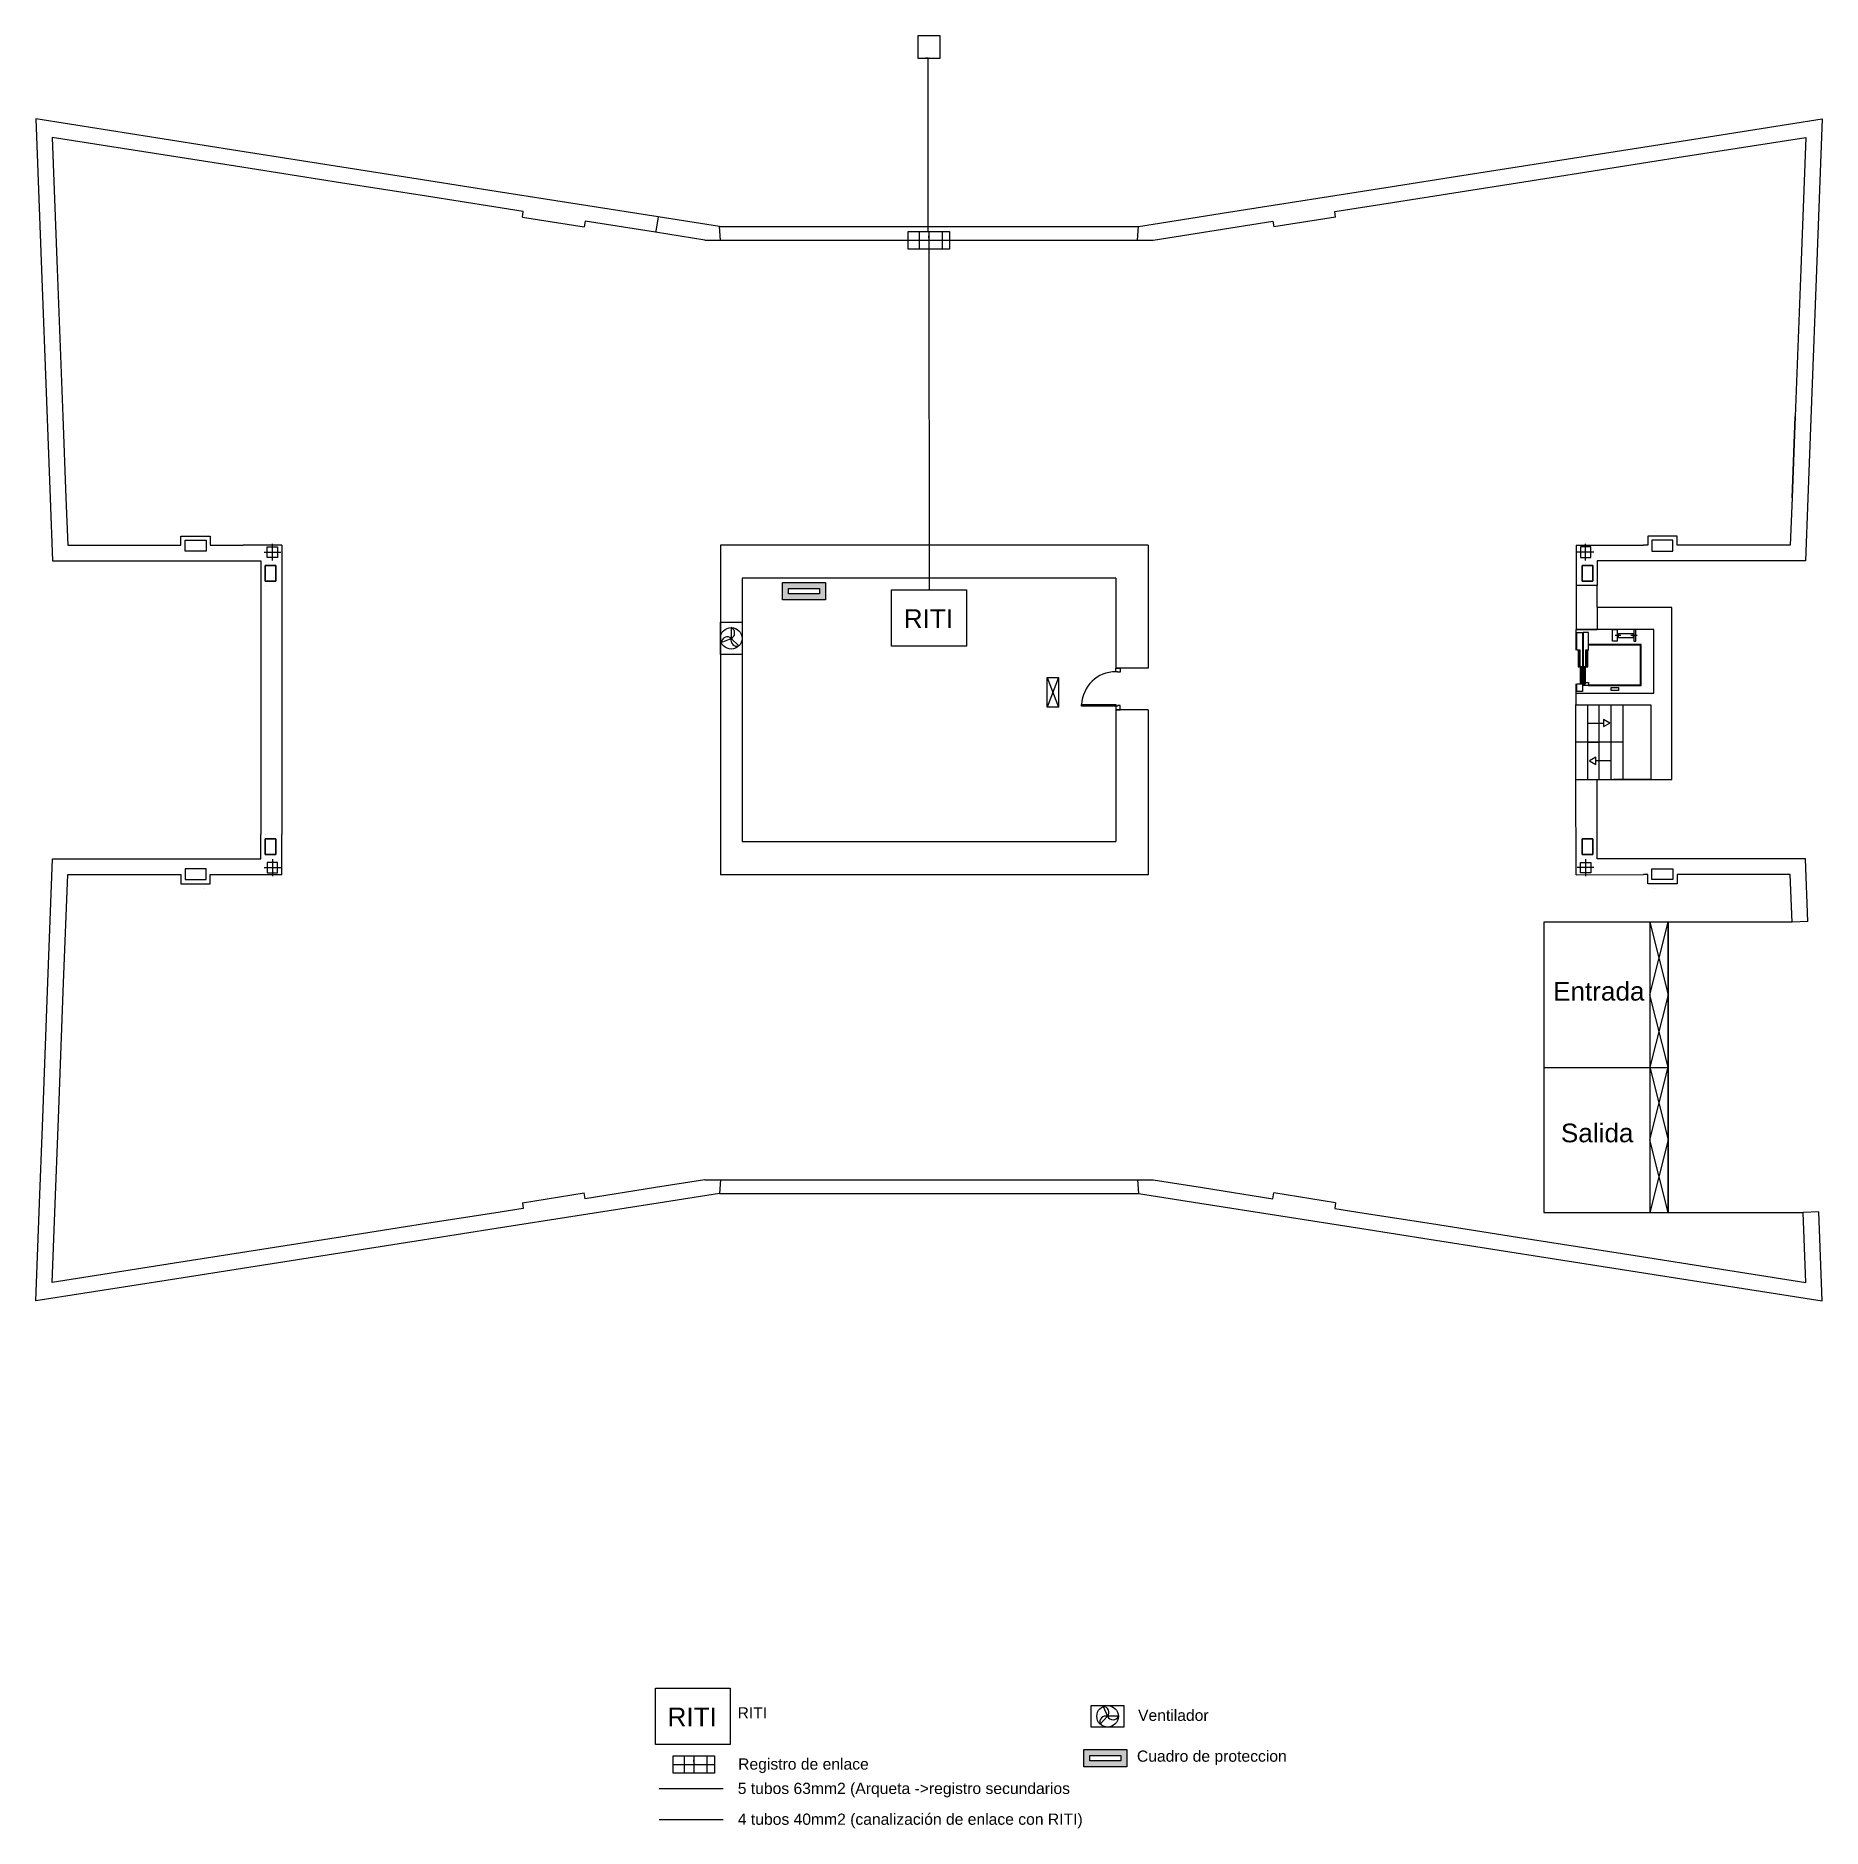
# Model space of a CAD drawing. Header units: millimetres. Extents: x -273070 to 132618, y -138782 to 20405.
# Drawn here: x 84838 to 132618, y -62112 to -14168 of the extents above; entities that cross this region are included whole.
import ezdxf

# ---------------------------------------------------------------- set-up
doc = ezdxf.new("R2010")
doc.units = ezdxf.units.MM
for name, color, linetype in [('1. ESTR - CUBIERTA', 160, 'Continuous'), ('1. MURO', 1, 'Continuous'), ('1. MURO MODIF', 1, 'Continuous'), ('12. MOB ASEOS+COCINAS', 5, 'Continuous'), ('12. MOBILIARIO', 5, 'Continuous'), ('3. CARP', 4, 'Continuous'), ('3. CARPINTERIA', 4, 'Continuous'), ('4.1 ESTR REFORMADO', 1, 'Continuous'), ('6. PROYECCIÓN', 251, 'Continuous'), ('arqueta + tubos', 110, 'Continuous'), ('CABLE DE ENLACE A RITI', 5, 'Continuous'), ('Escaleras y ascensor', 7, 'Continuous'), ('LEYENDA', 7, 'Continuous'), ('Telecomunicaciones', 3, 'Continuous')]:
    doc.layers.add(name, color=color, linetype=linetype)
doc.styles.get("Standard").update_dxf_attribs({"font": 'arial.ttf'})

msp = doc.modelspace()

# ---------------------------------------------------------------- texts
at = {"layer": '1. MURO'}
for s, p in [('Entrada', (125420, -39975)), ('Salida', (125630, -43765))]:
    msp.add_text(s, height=500, dxfattribs=at).set_placement(p)
at = {"layer": 'LEYENDA'}
for s, height, p in [('RITI', 500, (101735, -59386)), ('RITI', 300, (103608, -59178)), ('Ventilador', 300, (114320, -59242)), ('Registro de enlace', 300, (103623, -60546)), ('Cuadro de proteccion', 300, (114290, -60335)), ('5 tubos 63mm2 (Arqueta ->registro secundarios', 300, (103613, -61198)), ('4 tubos 40mm2 (canalización de enlace con RITI)', 300, (103615, -62022))]:
    msp.add_text(s, height=height, dxfattribs=at).set_placement(p)
at = {"layer": 'Telecomunicaciones'}
msp.add_text('RITI', height=500, dxfattribs=at).set_placement((108052, -30006))

# ---------------------------------------------------------------- hatches: boundary and pattern name
for points in [[(126090, -31048), (126150, -31048), (126150, -30598), (126090, -30598)], [(126290, -31048), (126350, -31048), (126350, -30598), (126290, -30598)], [(126210, -31498), (126210, -31048), (126150, -31048), (126150, -31498)], [(126230, -31498), (126290, -31498), (126290, -31468), (126290, -31048), (126230, -31048)]]:
    msp.add_hatch(color=256).paths.add_polyline_path(points)
at = {"layer": 'Telecomunicaciones', "true_color": 0x136734}
h = msp.add_hatch(color=116, dxfattribs=at)
h.dxf.hatch_style = 1
h.paths.add_polyline_path([(104809, -28790), (104809, -29251), (105960, -29251), (105960, -28790)])
h.paths.add_polyline_path([(104967, -28949), (105801, -28949), (105801, -29092), (104967, -29092)], flags=16)
h = msp.add_hatch(color=116, dxfattribs=at)
h.dxf.hatch_style = 1
h.paths.add_polyline_path([(112870, -60009), (112870, -60470), (114021, -60470), (114021, -60009)])
h.paths.add_polyline_path([(113029, -60168), (113863, -60168), (113863, -60311), (113029, -60311)], flags=16)

# ---------------------------------------------------------------- linework, layer by layer
for p, q in [((127236, -30211), (127080, -30211)), ((127671, -30211), (127504, -30211))]:
    msp.add_line(p, q)
for points in [[(126034, -31498), (126034, -31748), (128114, -31748), (128114, -30048), (128114, -30048), (126034, -30048), (126034, -30598)], [(126090, -30598), (126054, -30598), (126054, -30124), (126210, -30124), (126210, -31048)], [(126350, -30598), (126370, -30598), (126370, -30124), (126230, -30124), (126230, -31048)], [(126370, -31548), (127778, -31548), (127778, -30448), (126370, -30448)], [(126370, -31528), (127758, -31528), (127758, -30468), (126370, -30468)], [(126370, -31548), (126230, -31548), (126230, -31498), (126290, -31498), (126290, -31468), (126370, -31468), (126370, -31548)]]:
    msp.add_lwpolyline(points)
for points in [[(127135, -30048), (127135, -30356), (127013, -30356), (127013, -30048)], [(127559, -30155), (127559, -30267), (127169, -30267), (127169, -30155)], [(127582, -30048), (127582, -30356), (127637, -30356), (127637, -30048)], [(126090, -30598), (126090, -31048), (126150, -31048), (126150, -30598)], [(126290, -30598), (126290, -31048), (126350, -31048), (126350, -30598)], [(126150, -31048), (126150, -31498), (126210, -31498), (126210, -31048)], [(126230, -31048), (126230, -31498), (126290, -31498), (126290, -31048)], [(126210, -31498), (126210, -31708), (126058, -31708), (126058, -31498)], [(127169, -31603), (127169, -31681), (126979, -31681), (126979, -31603)]]:
    msp.add_lwpolyline(points, close=True)
at = {"layer": '1. ESTR - CUBIERTA'}
for p, q in [((91254, -28335), (90974, -28335)), ((90974, -28335), (90974, -28756)), ((90974, -28756), (91254, -28756)), ((91254, -28756), (91254, -28335)), ((126202, -28335), (126482, -28335)), ((126202, -28756), (126202, -28335)), ((126482, -28756), (126202, -28756)), ((126482, -28335), (126482, -28756)), ((90974, -36064), (90974, -35644)), ((90974, -35644), (91254, -35644)), ((91254, -35644), (91254, -36064)), ((126482, -35644), (126202, -35644)), ((126202, -35644), (126202, -36064)), ((126482, -36064), (126482, -35644)), ((91254, -36064), (90974, -36064)), ((126202, -36064), (126482, -36064))]:
    msp.add_line(p, q, dxfattribs=at)
at = {"layer": '1. MURO'}
for p, q in [((90244, -17241), (84838, -16390)), ((84838, -16390), (84991, -20428)), ((128848, -16984), (132618, -16390)), ((132618, -16390), (132465, -20428)), ((90180, -17655), (85277, -16884)), ((85277, -16884), (85410, -20413)), ((95351, -18045), (90244, -17241)), ((122867, -17925), (128848, -16984)), ((128914, -17399), (132179, -16884)), ((132179, -16884), (132046, -20413)), ((92988, -18098), (90179, -17656)), ((124468, -18098), (128914, -17399)), ((95285, -18459), (92988, -18098)), ((97154, -18328), (95351, -18045)), ((116737, -18889), (121065, -18208)), ((121065, -18208), (122867, -17925)), ((122932, -18340), (124468, -18098)), ((97089, -18743), (95285, -18459)), ((101481, -19009), (97154, -18328)), ((119580, -18864), (121130, -18622)), ((121130, -18622), (122932, -18340)), ((97876, -18864), (97089, -18743)), ((97857, -19015), (97876, -18864)), ((97857, -19015), (99504, -19280)), ((99529, -19123), (99504, -19280)), ((101416, -19424), (99529, -19123)), ((101481, -19009), (101420, -19396)), ((103126, -19268), (101481, -19009)), ((114330, -19268), (116737, -18889)), ((116803, -19304), (117927, -19123)), ((117927, -19123), (117952, -19280)), ((119599, -19015), (117952, -19280)), ((119599, -19015), (119580, -18864)), ((101420, -19396), (101416, -19424)), ((102729, -19631), (101416, -19424)), ((102729, -19631), (114727, -19631)), ((102729, -19631), (102729, -19631)), ((103126, -19268), (114330, -19268)), ((103150, -19631), (103126, -19268)), ((108728, -19631), (108768, -19631)), ((114307, -19631), (114330, -19268)), ((114727, -19631), (116803, -19304)), ((114727, -19631), (114727, -19631)), ((84991, -20428), (85124, -23939)), ((85410, -20413), (85560, -24347)), ((132046, -20413), (131897, -24347)), ((132465, -20428), (132332, -23939)), ((85124, -23939), (85222, -26538)), ((132332, -23939), (132234, -26538)), ((85560, -24347), (85642, -26522)), ((131897, -24347), (131814, -26522)), ((131814, -26522), (131897, -24347)), ((85222, -26538), (85286, -28214)), ((85642, -26522), (85690, -27794)), ((131814, -26522), (131766, -27794)), ((132234, -26538), (132170, -28214)), ((85690, -27794), (88571, -27794)), ((88571, -27794), (88718, -27794)), ((88718, -27794), (88718, -27548)), ((88718, -27548), (89501, -27548)), ((88830, -27951), (88830, -27660)), ((88830, -27660), (89389, -27660)), ((89389, -27660), (89389, -27951)), ((89501, -27548), (89501, -27794)), ((89501, -27794), (90387, -27793)), ((91420, -27793), (90387, -27793)), ((91420, -27793), (91420, -28868)), ((114593, -27793), (103150, -27793)), ((103150, -27793), (103150, -36607)), ((114593, -27793), (114593, -31080)), ((126036, -27793), (126036, -28868)), ((126036, -27793), (127842, -27794)), ((127955, -27794), (127842, -27794)), ((128739, -27548), (127955, -27548)), ((127955, -27548), (127955, -27794)), ((128627, -27660), (128067, -27660)), ((128067, -27660), (128067, -27951)), ((128627, -27951), (128627, -27660)), ((128739, -27794), (128739, -27548)), ((130395, -27794), (128739, -27794)), ((131766, -27794), (130395, -27794)), ((85286, -28214), (87061, -28214)), ((87061, -28214), (90387, -28215)), ((89389, -27951), (88830, -27951)), ((90387, -28215), (90860, -28215)), ((90860, -28215), (90860, -28868)), ((127842, -28214), (126596, -28215)), ((126596, -28215), (126596, -28868)), ((130395, -28214), (127842, -28214)), ((128067, -27951), (128627, -27951)), ((132170, -28214), (130395, -28214)), ((90974, -28756), (90974, -28335)), ((90974, -28335), (91254, -28335)), ((91254, -28756), (90974, -28756)), ((91254, -28335), (91254, -28335)), ((91254, -28335), (91254, -28756)), ((113728, -28676), (103728, -28676)), ((103728, -28676), (103728, -35723)), ((113728, -28676), (113728, -31080)), ((126482, -28335), (126202, -28335)), ((126202, -28335), (126202, -28335)), ((126202, -28335), (126202, -28756)), ((126202, -28756), (126482, -28756)), ((126482, -28756), (126482, -28335)), ((90860, -28868), (90860, -35532)), ((91420, -28868), (91421, -35532)), ((126594, -28868), (126036, -28868)), ((126036, -28868), (126036, -30048)), ((126594, -28868), (126596, -30048)), ((128596, -29458), (126595, -29458)), ((128596, -34060), (128596, -29458)), ((126036, -30048), (126596, -30048)), ((114593, -31080), (113728, -31080)), ((126034, -31748), (126034, -32060)), ((114593, -32200), (113728, -32200)), ((113728, -32200), (113728, -35723)), ((114593, -32200), (114593, -36607)), ((126036, -36607), (126034, -34060)), ((126034, -34060), (128596, -34060)), ((126596, -36185), (126596, -34060)), ((90860, -36185), (90860, -35532)), ((91254, -35644), (90974, -35644)), ((90974, -35644), (90974, -36064)), ((91254, -36064), (91254, -35644)), ((91420, -36607), (91420, -35532)), ((103728, -35723), (113728, -35723)), ((107728, -35723), (109728, -35723)), ((126202, -35644), (126482, -35644)), ((126202, -36064), (126202, -35644)), ((126482, -35644), (126482, -36064)), ((85160, -39485), (85285, -36186)), ((85285, -36186), (88571, -36186)), ((88571, -36186), (90386, -36185)), ((90386, -36185), (90860, -36185)), ((90974, -36064), (91254, -36064)), ((91254, -36064), (91254, -36064)), ((126482, -36064), (126202, -36064)), ((126202, -36064), (126202, -36064)), ((127842, -36186), (126596, -36185)), ((130395, -36186), (127842, -36186)), ((132170, -36186), (130395, -36186)), ((132234, -37862), (132170, -36186)), ((85580, -39501), (85690, -36606)), ((85690, -36606), (88570, -36606)), ((88570, -36606), (88717, -36606)), ((88717, -36606), (88717, -36851)), ((88717, -36851), (89501, -36851)), ((89389, -36448), (88829, -36448)), ((88829, -36448), (88829, -36739)), ((88829, -36739), (89389, -36739)), ((89389, -36739), (89389, -36448)), ((89501, -36606), (90386, -36606)), ((89501, -36851), (89501, -36606)), ((91420, -36607), (90386, -36607)), ((114593, -36607), (103150, -36607)), ((126036, -36607), (127842, -36606)), ((127955, -36606), (127842, -36606)), ((127955, -36851), (127955, -36606)), ((128739, -36851), (127955, -36851)), ((128067, -36448), (128627, -36448)), ((128067, -36739), (128067, -36448)), ((128627, -36739), (128067, -36739)), ((128627, -36448), (128627, -36739)), ((130395, -36606), (128739, -36606)), ((128739, -36606), (128739, -36851)), ((131766, -36606), (130395, -36606)), ((131814, -37878), (131766, -36606)), ((132234, -37862), (131814, -37877)), ((131814, -37878), (125176, -37878)), ((125176, -37878), (125176, -45644)), ((128495, -45639), (128495, -37878)), ((85023, -43114), (85160, -39485)), ((85443, -43130), (85580, -39501)), ((125176, -41761), (128495, -41761)), ((84929, -45628), (85023, -43114)), ((85348, -45644), (85443, -43130)), ((101415, -44976), (99529, -45277)), ((102729, -44769), (101415, -44976)), ((102729, -44769), (114727, -44769)), ((102729, -44769), (102729, -44769)), ((103149, -44769), (103126, -45132)), ((114307, -44769), (114330, -45132)), ((114727, -44769), (114727, -44769)), ((114727, -44769), (116041, -44976)), ((116041, -44976), (117927, -45277)), ((97876, -45536), (97089, -45657)), ((101481, -45391), (97154, -46071)), ((97857, -45385), (99504, -45119)), ((97857, -45385), (97876, -45536)), ((99529, -45277), (99504, -45119)), ((103126, -45132), (101481, -45391)), ((103126, -45132), (114330, -45132)), ((114330, -45132), (115975, -45391)), ((115975, -45391), (120302, -46071)), ((117927, -45277), (117952, -45119)), ((119599, -45385), (117952, -45119)), ((119599, -45385), (119580, -45536)), ((119580, -45536), (120367, -45657)), ((84838, -48010), (84929, -45628)), ((85277, -47515), (85348, -45644)), ((95285, -45940), (92988, -46302)), ((97089, -45657), (95285, -45940)), ((120367, -45657), (122171, -45940)), ((122171, -45940), (124468, -46302)), ((125176, -45644), (132107, -45644)), ((132527, -45628), (132107, -45644)), ((132179, -47515), (132107, -45644)), ((132618, -48010), (132527, -45628)), ((92988, -46302), (88542, -47001)), ((95351, -46355), (88608, -47416)), ((97154, -46071), (95351, -46355)), ((120302, -46071), (122105, -46355)), ((122105, -46355), (127212, -47159)), ((124468, -46302), (127277, -46744)), ((127277, -46744), (132179, -47515)), ((88608, -47416), (84838, -48010)), ((88542, -47001), (85277, -47515)), ((127212, -47159), (132618, -48010))]:
    msp.add_line(p, q, dxfattribs=at)
at = {"layer": '1. MURO MODIF', "color": 152, "true_color": 0x2776bb}
for p, q in [((103150, -29850), (103728, -29850)), ((103150, -30720), (103150, -29850)), ((103439, -29996), (103439, -30285)), ((103439, -29996), (103439, -30285)), ((103439, -29996), (103439, -30285)), ((103439, -29996), (103439, -30285)), ((103728, -29850), (103728, -30720)), ((103173, -30399), (103439, -30285)), ((103439, -30285), (103645, -30488)), ((103728, -30720), (103150, -30720)), ((112190, -31330), (111890, -32130)), ((111890, -31330), (112190, -32130))]:
    msp.add_line(p, q, dxfattribs=at)
at = {"layer": '1. MURO MODIF'}
for points in [[(91024, -28121), (91024, -27841), (91304, -27841), (91304, -28121)], [(126432, -28121), (126432, -27841), (126152, -27841), (126152, -28121)], [(91024, -36278), (91024, -36558), (91304, -36558), (91304, -36278)], [(126432, -36278), (126432, -36558), (126152, -36558), (126152, -36278)]]:
    msp.add_lwpolyline(points, close=True, dxfattribs=at)
at = {"layer": '1. MURO MODIF', "color": 152, "true_color": 0x2776bb}
msp.add_lwpolyline([(112190, -31330), (112190, -32130), (111890, -32130), (111890, -31330)], close=True, dxfattribs=at)
msp.add_circle((103439, -30285), 289, dxfattribs=at)
for centre, start, end in [((103366, -30140), 296.5651, 63.4349), ((103334, -30409), 49.8464, 176.7163), ((103592, -30335), 162.0315, 288.9014), ((103592, -30335), 162.0315, 288.9014), ((103592, -30335), 162.0315, 288.9014), ((103592, -30335), 162.0315, 288.9014), ((103592, -30335), 162.0315, 288.9014)]:
    msp.add_arc(centre, 162, start, end, dxfattribs=at)
at = {"layer": '12. MOB ASEOS+COCINAS'}
for p, q in [((89310, -27418), (89310, -27418)), ((128146, -27418), (128146, -27418)), ((89310, -36981), (89310, -36982)), ((128146, -36981), (128146, -36982))]:
    msp.add_line(p, q, dxfattribs=at)
at = {"layer": '12. MOBILIARIO'}
msp.add_line((116041, -19424), (116040, -19418), dxfattribs=at)
at = {"layer": '3. CARP'}
for p, q in [((90974, -28868), (90974, -28868)), ((90975, -28868), (90975, -28868)), ((126482, -28868), (126482, -28868)), ((90974, -35532), (90974, -35532)), ((90975, -35532), (90975, -35532))]:
    msp.add_line(p, q, dxfattribs=at)
at = {"layer": '3. CARPINTERIA'}
for p, q in [((128013, -37878), (128013, -41758)), ((128013, -37878), (128495, -39818)), ((128013, -39818), (128495, -37878)), ((128495, -37878), (128495, -41758)), ((128495, -39818), (128013, -41758)), ((128495, -41758), (128013, -39818)), ((128013, -41758), (128013, -45639)), ((128013, -41758), (128495, -43699)), ((128013, -43699), (128495, -41758)), ((128495, -41758), (128495, -45639)), ((128495, -43699), (128013, -45639)), ((128495, -45639), (128013, -43699)), ((113070, -59409), (113070, -58831)), ((113070, -58831), (113940, -58831)), ((113391, -58854), (113505, -59120)), ((113940, -58831), (113940, -59409)), ((113940, -59409), (113070, -59409)), ((113505, -59120), (113302, -59326)), ((113794, -59120), (113505, -59120)), ((113794, -59120), (113505, -59120)), ((113794, -59120), (113505, -59120)), ((113794, -59120), (113505, -59120))]:
    msp.add_line(p, q, dxfattribs=at)
at = {"layer": '3. CARPINTERIA', "color": 6}
for points in [[(113728, -31178), (113728, -31080), (113840, -31080), (113840, -31189), (113773, -31189), (113773, -31178), (113728, -31178)], [(113728, -32096), (113728, -32200), (113840, -32200), (113840, -32085), (113773, -32085), (113773, -32096), (113728, -32096)]]:
    msp.add_lwpolyline(points, dxfattribs=at)
msp.add_lwpolyline([(113728, -32096), (112809, -32096), (112809, -32057), (113728, -32057)], close=True, dxfattribs=at)
at = {"layer": '3. CARPINTERIA'}
msp.add_circle((113505, -59120), 289, dxfattribs=at)
at = {"layer": '3. CARPINTERIA', "color": 6}
msp.add_arc((113728, -32098), 920, 90.0273, 177.4878, dxfattribs=at)
at = {"layer": '3. CARPINTERIA'}
for centre, start, end in [((113381, -59016), 319.8464, 86.7163), ((113455, -59274), 72.0315, 198.9014), ((113455, -59274), 72.0315, 198.9014), ((113455, -59274), 72.0315, 198.9014), ((113455, -59274), 72.0315, 198.9014), ((113455, -59274), 72.0315, 198.9014), ((113650, -59048), 206.5651, 333.4349)]:
    msp.add_arc(centre, 162, start, end, dxfattribs=at)
at = {"layer": '4.1 ESTR REFORMADO', "color": 8}
for points in [[(91164, -28205), (91164, -27757)], [(126292, -28205), (126292, -27757)], [(90946, -27981), (91394, -27981)], [(126510, -27981), (126062, -27981)], [(90946, -36418), (91394, -36418)], [(91164, -36194), (91164, -36642)], [(126510, -36418), (126062, -36418)], [(126292, -36194), (126292, -36642)]]:
    msp.add_lwpolyline(points, dxfattribs=at)
at = {"layer": '6. PROYECCIÓN'}
for p, q in [((127311, -17225), (127310, -17225)), ((89853, -17559), (89853, -17559)), ((120594, -18661), (120594, -18661)), ((116316, -45065), (116316, -45065)), ((89853, -46841), (89853, -46841))]:
    msp.add_line(p, q, dxfattribs=at)
at = {"layer": 'arqueta + tubos'}
for p, q in [((109028, -14168), (108428, -14168)), ((108428, -14168), (108428, -14768)), ((109028, -14768), (109028, -14168)), ((108428, -14768), (109028, -14768)), ((108697, -14768), (108634, -14768)), ((108697, -14768), (108697, -19402)), ((108733, -14768), (108724, -14768)), ((108728, -14768), (108760, -14768)), ((108728, -14768), (108733, -14768)), ((108728, -14768), (108733, -14768))]:
    msp.add_line(p, q, dxfattribs=at)
at = {"layer": 'CABLE DE ENLACE A RITI'}
for p, q in [((108727, -19871), (108728, -28990)), ((101511, -61883), (103221, -61883))]:
    msp.add_line(p, q, dxfattribs=at)
at = {"layer": 'Escaleras y ascensor'}
for p, q in [((126034, -34060), (126034, -32060)), ((126034, -32060), (128034, -32060)), ((126346, -32060), (126346, -33060)), ((126658, -33060), (126658, -32060)), ((126970, -32060), (126970, -33060)), ((127284, -32060), (127284, -34060)), ((128034, -32060), (128034, -34060)), ((126371, -32550), (126771, -32550)), ((127284, -33060), (126034, -33060)), ((126346, -33060), (126658, -33060)), ((126346, -33060), (126346, -34060)), ((126658, -34060), (126658, -33060)), ((126970, -33060), (126970, -34060)), ((126961, -33560), (126561, -33560)), ((128034, -34060), (127034, -34060))]:
    msp.add_line(p, q, dxfattribs=at)
for points in [[(126936, -32550), (126771, -32455), (126771, -32645)], [(126396, -33560), (126561, -33655), (126561, -33465)]]:
    msp.add_lwpolyline(points, close=True, dxfattribs=at)
at = {"layer": 'LEYENDA'}
for p, q in [((101411, -58370), (103411, -58370)), ((101411, -59870), (101411, -58370)), ((103411, -58370), (103411, -59870)), ((103411, -59870), (101411, -59870)), ((101882, -60173), (102986, -60173)), ((101882, -60642), (101882, -60173)), ((101882, -60408), (102986, -60408)), ((102175, -60173), (102175, -60642)), ((102434, -60173), (102434, -60642)), ((102434, -60339), (102434, -60286)), ((102436, -60402), (102476, -60402)), ((102786, -60173), (102786, -60642)), ((102986, -60173), (102986, -60642)), ((102986, -60642), (101882, -60642))]:
    msp.add_line(p, q, dxfattribs=at)
at = {"layer": 'Telecomunicaciones'}
for p, q in [((108174, -19402), (109279, -19402)), ((108174, -19871), (108174, -19402)), ((108174, -19637), (109279, -19637)), ((108467, -19402), (108467, -19871)), ((108727, -19402), (108727, -19871)), ((108727, -19568), (108727, -19515)), ((109078, -19402), (109078, -19871)), ((109279, -19402), (109279, -19871)), ((109279, -19871), (108174, -19871)), ((107728, -28990), (109728, -28990)), ((107728, -30490), (107728, -28990)), ((109728, -28990), (109728, -30490)), ((109728, -30490), (107728, -30490)), ((101511, -61053), (103221, -61053))]:
    msp.add_line(p, q, dxfattribs=at)
at = {"layer": 'Telecomunicaciones', "color": 116, "true_color": 0x136734}
for points in [[(104809, -28790), (105960, -28790), (105960, -29251), (104809, -29251)], [(104967, -28949), (105801, -28949), (105801, -29092), (104967, -29092)], [(112870, -60009), (114021, -60009), (114021, -60470), (112870, -60470)], [(113029, -60168), (113863, -60168), (113863, -60311), (113029, -60311)]]:
    msp.add_lwpolyline(points, close=True, dxfattribs=at)

msp.set_redraw_order([(e.dxf.handle, doc.entitydb.next_handle()) for e in msp.query("TEXT MTEXT ATTDEF DIMENSION ARC_DIMENSION")])  # texts and dimensions are drawn at this point

doc.saveas('drawing.dxf')
